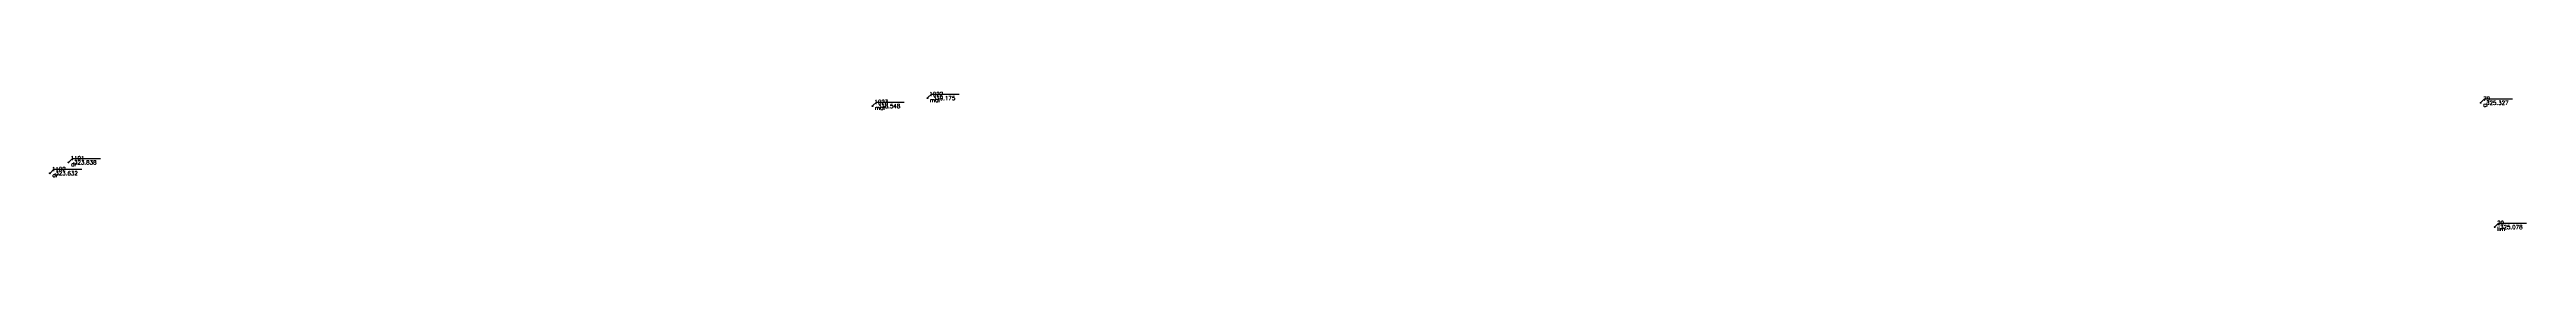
# Model space of a CAD drawing. Extents: x 611010 to 615314, y 642768 to 648579.
# Drawn here: x 614212 to 614594.4, y 645557.2 to 645578.5 of the extents above; entities that cross this region are included whole.
import ezdxf

# ---------------------------------------------------------------- set-up
doc = ezdxf.new("R2010")
doc.units = 0
doc.header["$LTSCALE"] = 0.5
doc.header["$MEASUREMENT"] = 0
doc.header["$PDMODE"] = 32
doc.header["$PDSIZE"] = 0.125
doc.layers.get('0').update_dxf_attribs({"color": 1, "linetype": 'CONTINUOUS'})
for name, color, linetype in [('0_pct_coduri', 20, 'CONTINUOUS'), ('0_pct_cote', 7, 'CONTINUOUS'), ('0_pct_denumiri', 7, 'CONTINUOUS'), ('0_pct_linii_marcaj', 7, 'CONTINUOUS'), ('0_pct_simboluri', 7, 'CONTINUOUS')]:
    doc.layers.add(name, color=color, linetype=linetype)
doc.layers.get('0').off()
doc.styles.add('ROMANS', font='ROMANS.SHX')
doc.styles.get("Standard").update_dxf_attribs({"font": 'romans.shx'})

# ---------------------------------------------------------------- blocks, each defined once
blk = doc.blocks.new('Punct')
blk.add_point((0, 0))
at = {"flags": 1}
for tag, p in [('DENPCT', (1.4, 0)), ('COTA', (1.4, -2.5)), ('COD', (1.4, -5))]:
    blk.add_attdef(tag, p, '', height=1.5, dxfattribs=at)

msp = doc.modelspace()

# ---------------------------------------------------------------- linework, layer by layer
at = {"layer": '0_pct_linii_marcaj'}
for points in [[(614339.12, 645576.46), (614339.66, 645576.99), (614343.95, 645576.99)], [(614347.62, 645577.68), (614348.15, 645578.21), (614352.44, 645578.21)], [(614587.42, 645576.96), (614587.96, 645577.49), (614592.25, 645577.49)], [(614212.14, 645566.12), (614212.67, 645566.65), (614216.96, 645566.65)], [(614215.02, 645567.8), (614215.56, 645568.33), (614219.85, 645568.33)], [(614589.59, 645557.84), (614590.12, 645558.38), (614594.41, 645558.38)]]:
    msp.add_lwpolyline(points, dxfattribs=at)

# ---------------------------------------------------------------- block references
at = {"layer": '0_pct_simboluri', "xscale": 3, "yscale": 3}
for p in [(614339.04, 645576.38), (614347.54, 645577.6), (614587.34, 645576.88), (614212.06, 645566.04), (614214.94, 645567.72), (614589.51, 645557.76)]:
    msp.add_blockref('Punct', p, dxfattribs=at)

# ---------------------------------------------------------------- texts
at = {"layer": '0_pct_coduri', "style": 'ROMANS'}
for s, p in [('mal', (614339.43, 645575.78)), ('mal', (614347.92, 645577)), ('cl', (614587.73, 645576.28)), ('dr', (614212.44, 645565.44)), ('dr', (614215.33, 645567.11)), ('lim', (614589.89, 645557.16))]:
    msp.add_text(s, height=0.625, dxfattribs=at).set_placement(p)
at = {"layer": '0_pct_cote', "style": 'ROMANS'}
for s, p in [('318.548', (614339.87, 645576.07)), ('319.175', (614348.36, 645577.29)), ('325.327', (614588.17, 645576.57)), ('323.632', (614212.88, 645565.73)), ('323.838', (614215.77, 645567.4)), ('325.078', (614590.33, 645557.45))]:
    msp.add_text(s, height=0.625, dxfattribs=at).set_placement(p)
at = {"layer": '0_pct_denumiri', "style": 'ROMANS'}
for s, p in [('1023', (614339.34, 645576.7)), ('1022', (614347.83, 645577.92)), ('79', (614587.73, 645577.2)), ('1102', (614212.35, 645566.36)), ('1101', (614215.24, 645568.04)), ('29', (614589.89, 645558.08))]:
    msp.add_text(s, height=0.625, dxfattribs=at).set_placement(p)

doc.saveas('drawing.dxf')
